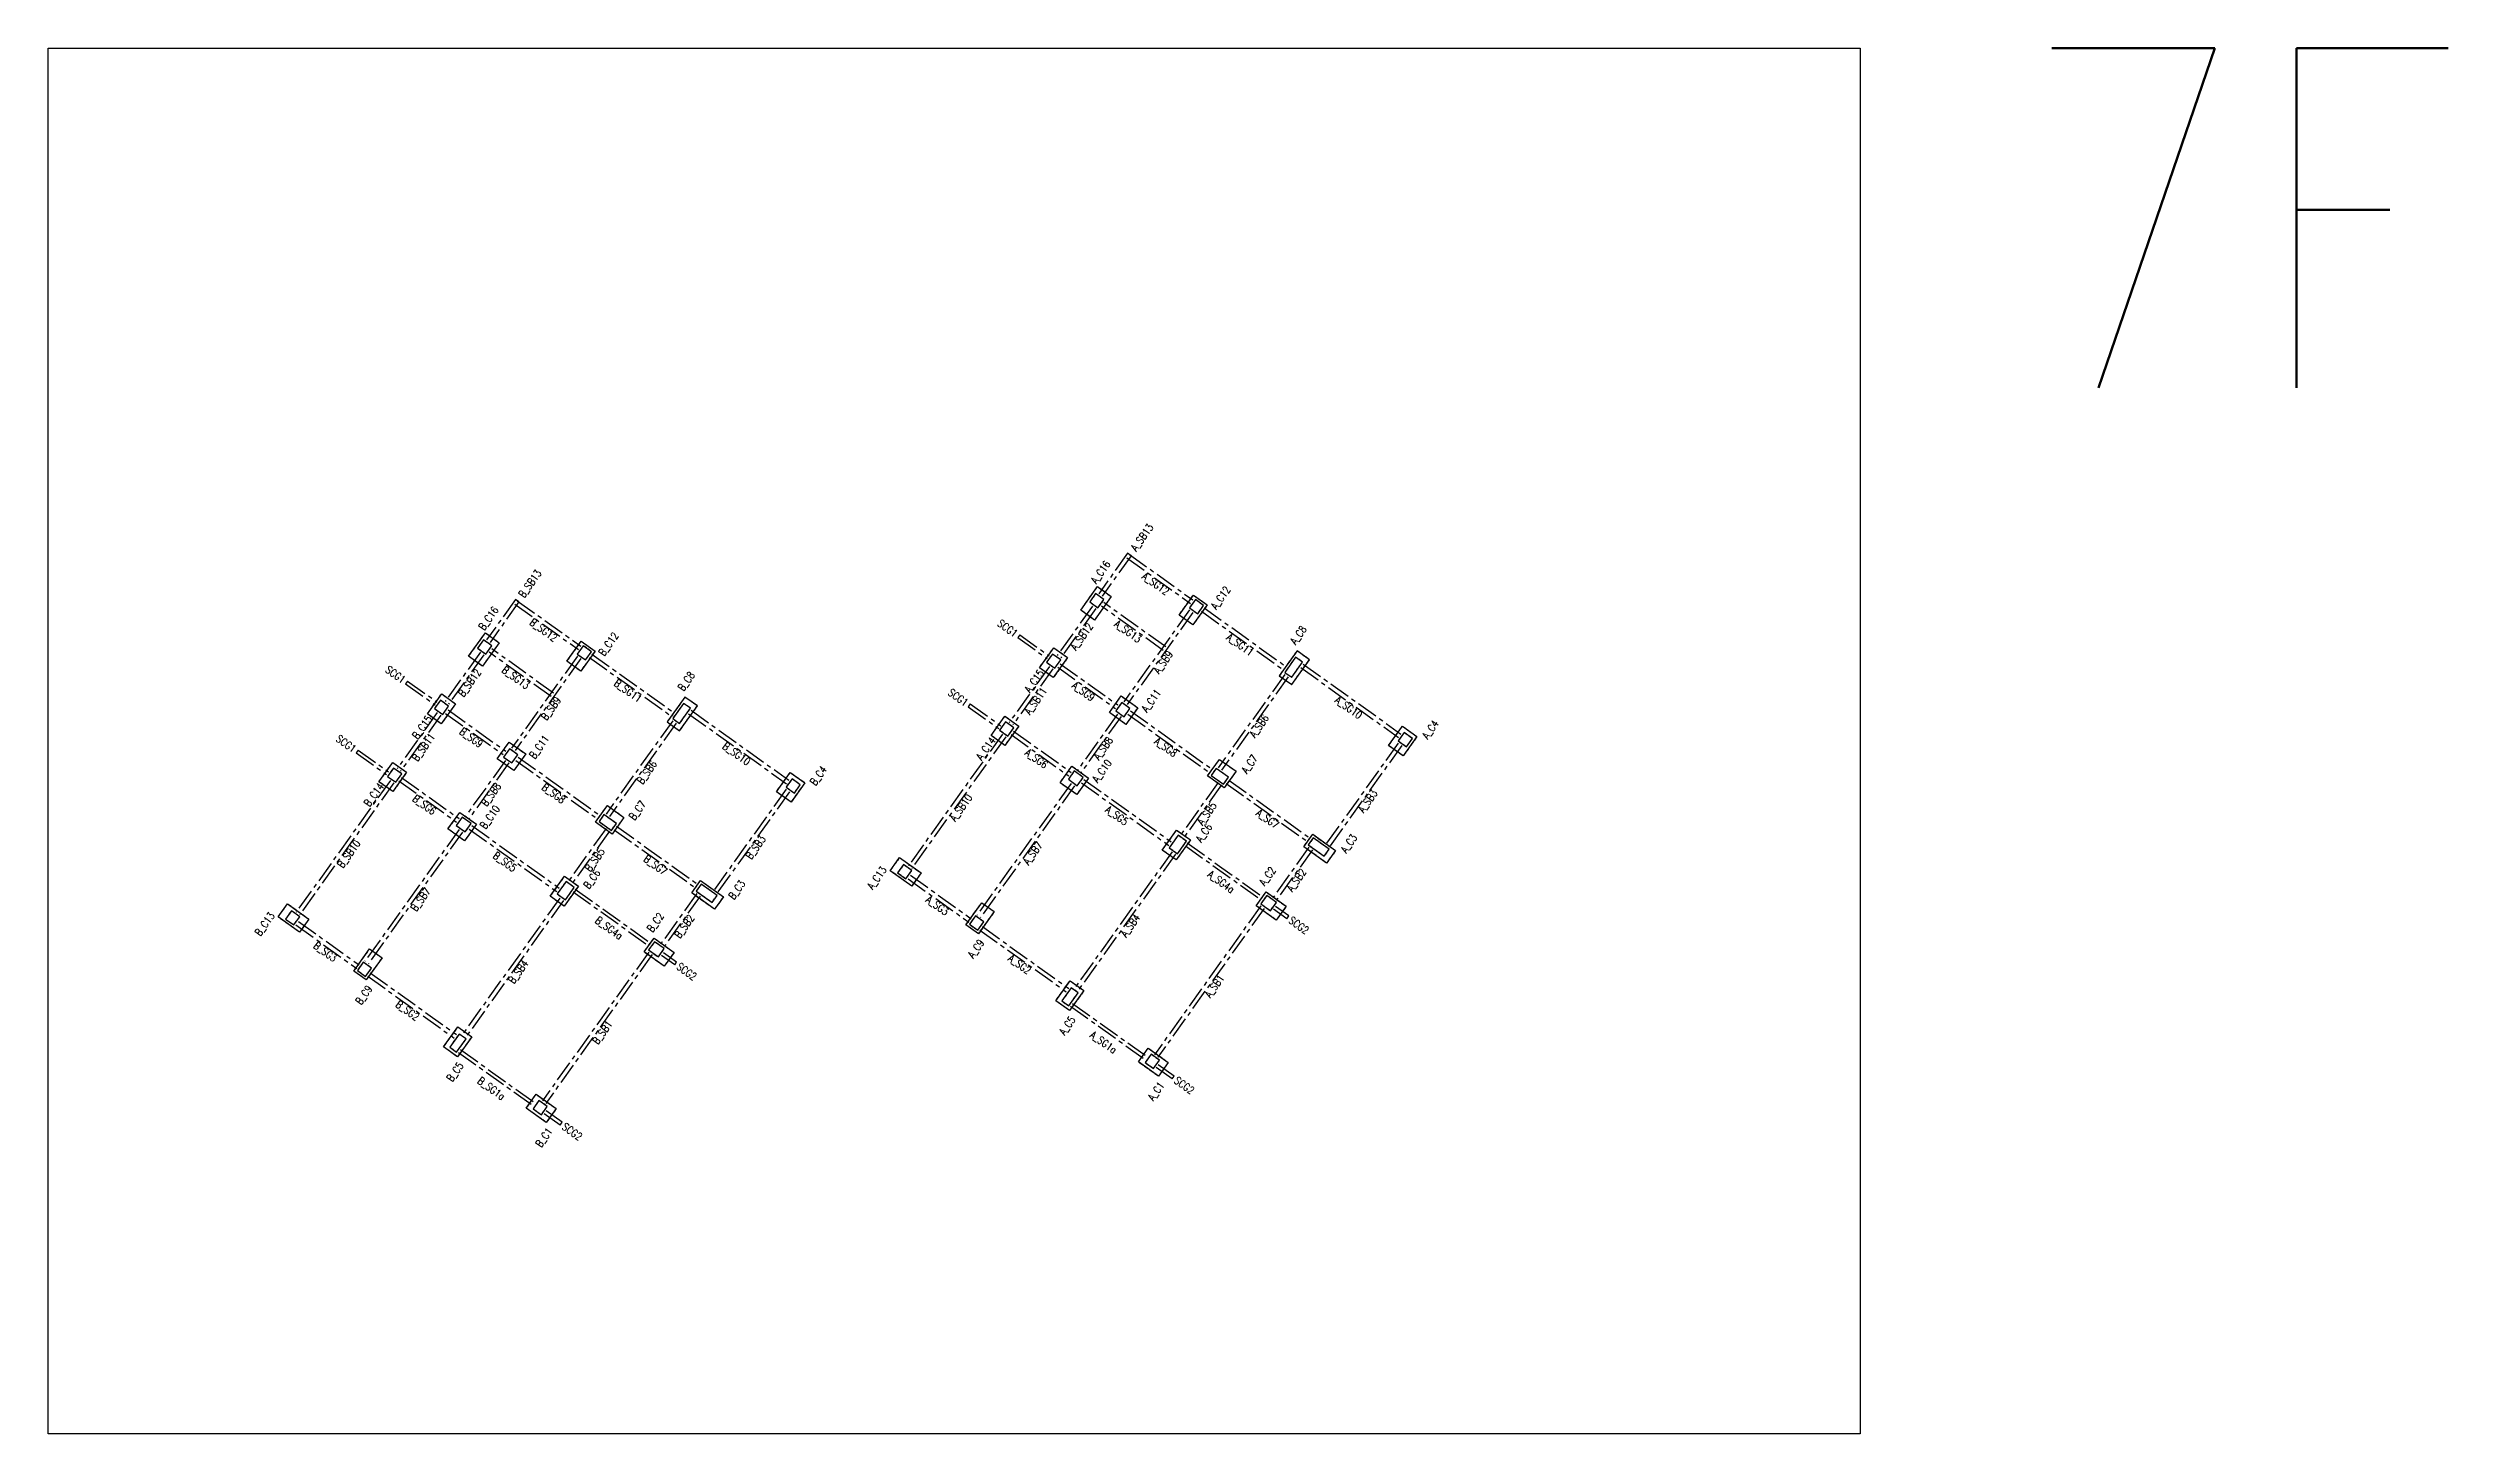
# Model space of a CAD drawing. Header units: millimetres. Extents: x 39613 to 69886, y 27475 to 191272.
# Drawn here: x 50002 to 64126, y 91563 to 99718 of the extents above; entities that cross this region are included whole.
import ezdxf
from ezdxf.enums import TextEntityAlignment as Align

# ---------------------------------------------------------------- set-up
doc = ezdxf.new("R2010")
doc.units = ezdxf.units.MM
doc.header["$LTSCALE"] = 100
doc.header["$MEASUREMENT"] = 0
doc.linetypes.add('CENTER', pattern=[2, 1.25, -0.25, 0.25, -0.25])
doc.linetypes.add('HIDDEN', pattern=[0.375, 0.25, -0.125])
for name, color, linetype in [('TC-COLUMN', 1, 'Continuous'), ('TC-TB', 2, 'Continuous'), ('TC-TC', 4, 'Continuous'), ('TC-虛柱', 4, 'HIDDEN'), ('TC-虛鋼柱', 4, 'HIDDEN'), ('TC-鋼柱', 11, 'Continuous'), ('TC-鋼粱', 183, 'CENTER')]:
    doc.layers.add(name, color=color, linetype=linetype)
doc.styles.get("Standard").update_dxf_attribs({"font": 'txt.shx', "width": 0.8, "bigfont": 'ae.shx'})

msp = doc.modelspace()

# ---------------------------------------------------------------- texts
at = {"layer": 'Defpoints', "color": 2, "width": 0.8}
msp.add_text('7F', height=2000, rotation=360, dxfattribs=at).set_placement((61589.25, 99718.14), align=Align.TOP_LEFT)
at = {"layer": 'TC-TB', "width": 0.8}
for s, rotation, p in [('A_SB13', 54.440027, (56440.49, 96838.32)), ('B_SB13', 54.440027, (52838.04, 96566.43)), ('A_SG12', 324, (56520.73, 96565.79)), ('B_SG12', 324, (52918.28, 96293.9)), ('SCG1', 324.440027, (55649.56, 96303.69)), ('A_SB12', 54.440027, (56084.87, 96254.88)), ('A_SG13', 324, (56357.4, 96285.56)), ('A_SG11', 324, (57017.64, 96207.5)), ('SCG1', 324.440027, (52047.11, 96031.8)), ('B_SB12', 54.440027, (52482.42, 95982.99)), ('B_SG13', 324, (52754.95, 96013.67)), ('A_SB9', 54.440027, (56564.46, 96104.29)), ('B_SG11', 324, (53415.19, 95935.61)), ('SCG1', 324.440027, (55358.75, 95896.89)), ('A_SB11', 54.440027, (55813.88, 95875.8)), ('A_SG9', 324, (56095.6, 95932.43)), ('B_SB9', 54.440027, (52962.01, 95832.4)), ('A_SB6', 54.440027, (57128.61, 95728.84)), ('A_SG10', 324, (57656.27, 95837.18)), ('SCG1', 324.440027, (51756.3, 95625)), ('B_SB11', 54.440027, (52211.43, 95603.91)), ('B_SG9', 324, (52493.15, 95660.54)), ('B_SG10', 324, (54053.82, 95565.29)), ('A_SB8', 54.440027, (56211.2, 95597.85)), ('A_SG8', 324, (56580.3, 95604.53)), ('B_SB6', 54.440027, (53526.16, 95456.95)), ('A_SG6', 324, (55818.89, 95537.19)), ('B_SB8', 54.440027, (52608.75, 95325.96)), ('B_SG8', 324, (52977.85, 95332.64)), ('A_SB3', 54.440027, (57768.66, 95286.73)), ('B_SG6', 324, (52216.44, 95265.3)), ('A_SB10', 54.440027, (55374.4, 95248.14)), ('A_SG5', 324, (56292.43, 95201.84)), ('A_SB5', 54.440027, (56821.8, 95213.7)), ('A_SG7', 324, (57179.36, 95182.59)), ('B_SB3', 54.440027, (54166.21, 95014.84)), ('B_SB10', 54.440027, (51771.95, 94976.25)), ('B_SG5', 324, (52689.98, 94929.95)), ('B_SB5', 54.440027, (53219.35, 94941.81)), ('B_SG7', 324, (53576.91, 94910.7)), ('A_SB7', 54.440027, (55796.91, 94979.94)), ('B_SB7', 54.440027, (52194.46, 94708.05)), ('A_SG4a', 324, (56906.1, 94812.32)), ('A_SB2', 54.440027, (57349.04, 94821.5)), ('A_SG3', 324, (55236.2, 94672.49)), ('B_SG4a', 324, (53303.65, 94540.43)), ('B_SB2', 54.440027, (53746.59, 94549.61)), ('A_SB4', 54.440027, (56371.55, 94554.63)), ('SCG2', 324.439959, (57363.12, 94556.28)), ('B_SG3', 324, (51633.75, 94400.6)), ('A_SG2', 324, (55720.03, 94326.61)), ('B_SB4', 54.440027, (52769.1, 94282.74)), ('SCG2', 324.439959, (53760.67, 94284.39)), ('A_SB1', 54.440027, (56866.34, 94197.85)), ('B_SG2', 324, (52117.58, 94054.72)), ('B_SB1', 54.440027, (53263.89, 93925.96)), ('A_SG1a', 324, (56213.94, 93867.68)), ('B_SG1a', 324, (52611.49, 93595.79)), ('SCG2', 324.439959, (56689.22, 93613.95)), ('SCG2', 324.439959, (53086.78, 93342.06))]:
    msp.add_text(s, height=45, rotation=rotation, dxfattribs=at).set_placement(p, align=Align.MIDDLE_CENTER)
at = {"layer": 'TC-TC', "width": 0.8}
for s, p in [('A_C16', (56196.3, 96634.28)), ('A_C12', (56902.89, 96483.14)), ('B_C16', (52593.85, 96362.39)), ('B_C12', (53300.44, 96211.25)), ('A_C8', (57360.44, 96263.78)), ('A_C15', (55805.52, 95993.07)), ('B_C8', (53757.99, 95991.89)), ('A_C11', (56494.43, 95877.75)), ('B_C15', (52203.07, 95721.18)), ('B_C11', (52891.98, 95605.86)), ('A_C14', (55521.68, 95596.03)), ('A_C4', (58137.58, 95708.22)), ('B_C4', (54535.13, 95436.33)), ('A_C10', (56204.51, 95464.45)), ('A_C7', (57072.72, 95504.51)), ('B_C14', (51919.23, 95324.14)), ('B_C10', (52602.06, 95192.56)), ('B_C7', (53470.27, 95232.62)), ('A_C6', (56804.49, 95100.07)), ('A_C3', (57657.88, 95037.19)), ('B_C6', (53202.04, 94828.18)), ('B_C3', (54055.43, 94765.3)), ('A_C13', (54879.51, 94835.28)), ('A_C2', (57178.43, 94845.05)), ('B_C13', (51277.06, 94563.39)), ('B_C2', (53575.98, 94573.16)), ('A_C9', (55462.94, 94418.2)), ('B_C9', (51860.49, 94146.31)), ('A_C5', (55999.62, 93965.57)), ('B_C5', (52397.17, 93693.68)), ('A_C1', (56522.63, 93579.39)), ('B_C1', (52920.18, 93307.5))]:
    msp.add_text(s, height=45, rotation=54.440027, dxfattribs=at).set_placement(p, align=Align.MIDDLE_CENTER)

# ---------------------------------------------------------------- linework, layer by layer
at = {"layer": 'Defpoints'}
msp.add_lwpolyline([(60666.19, 99718.14), (60666.19, 91562.78), (50001.56, 91562.78), (50001.56, 99718.14)], close=True, dxfattribs=at)
at = {"layer": 'TC-COLUMN'}
for points in [[(56259.6, 96490.69), (56160.73, 96352.39), (56079.38, 96410.55), (56178.24, 96548.85)], [(56658.15, 96381.51), (56742.48, 96499.47), (56823.83, 96441.32), (56739.5, 96323.36)], [(52476.93, 96138.66), (52575.79, 96276.96), (52657.15, 96218.8), (52558.28, 96080.5)], [(53055.7, 96109.62), (53140.03, 96227.58), (53221.38, 96169.43), (53137.05, 96051.47)], [(55836.93, 96071.41), (55921.26, 96189.36), (56002.61, 96131.21), (55918.29, 96013.25)], [(57247.88, 96024.64), (57321.1, 95972.3), (57425.77, 96118.74), (57352.55, 96171.08)], [(52234.49, 95799.52), (52318.81, 95917.47), (52400.16, 95859.32), (52315.84, 95741.36)], [(53645.43, 95752.75), (53718.65, 95700.41), (53823.32, 95846.85), (53750.11, 95899.19)], [(55551.94, 95672.74), (55633.36, 95786.63), (55714.71, 95728.47), (55633.29, 95614.58)], [(56317.75, 95905.72), (56415.37, 95835.93), (56345.58, 95738.31), (56247.96, 95808.1)], [(52715.3, 95633.83), (52812.92, 95564.04), (52743.13, 95466.42), (52645.51, 95536.21)], [(57891.43, 95613.75), (57972.85, 95727.64), (58058.27, 95666.58), (57976.85, 95552.69)], [(51949.49, 95400.85), (52030.91, 95514.74), (52112.26, 95456.58), (52030.84, 95342.69)], [(56027.82, 95492.42), (56125.44, 95422.63), (56055.66, 95325.01), (55958.03, 95394.8)], [(56896.03, 95532.48), (56993.65, 95462.69), (56923.87, 95365.07), (56826.25, 95434.86)], [(54288.98, 95341.86), (54370.4, 95455.75), (54455.82, 95394.69), (54374.4, 95280.8)], [(52425.37, 95220.53), (52522.99, 95150.74), (52453.21, 95053.12), (52355.58, 95122.91)], [(53293.58, 95260.59), (53391.2, 95190.8), (53321.42, 95093.18), (53223.8, 95162.97)], [(56559.75, 94998.45), (56644.08, 95116.41), (56725.43, 95058.25), (56641.1, 94940.29)], [(57392.25, 95018.11), (57444.59, 95091.33), (57578.81, 94995.37), (57526.47, 94922.15)], [(55084.66, 94786.96), (54958.57, 94877.1), (55013.82, 94954.38), (55139.91, 94864.24)], [(52957.3, 94726.56), (53041.63, 94844.52), (53122.98, 94786.36), (53038.65, 94668.4)], [(53789.8, 94746.22), (53842.14, 94819.44), (53976.36, 94723.48), (53924.02, 94650.26)], [(51482.22, 94515.07), (51356.12, 94605.21), (51411.37, 94682.49), (51537.46, 94592.35)], [(55496.76, 94689.04), (55569.98, 94636.7), (55476.93, 94506.54), (55403.71, 94558.88)], [(57230.34, 94586.67), (57112.38, 94671), (57170.54, 94752.35), (57288.5, 94668.02)], [(51894.31, 94417.15), (51967.53, 94364.81), (51874.48, 94234.65), (51801.26, 94286.99)], [(53627.89, 94314.78), (53509.93, 94399.11), (53568.09, 94480.46), (53686.05, 94396.13)], [(55932.25, 94112.07), (56016.58, 94230.03), (56097.93, 94171.88), (56013.6, 94053.92)], [(52329.8, 93840.18), (52414.13, 93958.14), (52495.48, 93899.99), (52411.15, 93782.03)], [(56536.62, 93667.74), (56418.66, 93752.06), (56476.81, 93833.41), (56594.77, 93749.09)], [(52934.17, 93395.85), (52816.21, 93480.17), (52874.36, 93561.52), (52992.32, 93477.2)]]:
    msp.add_lwpolyline(points, close=True, dxfattribs=at)
at = {"layer": 'TC-虛柱'}
for points in [[(56259.6, 96490.69), (56160.73, 96352.39), (56079.38, 96410.55), (56178.24, 96548.85)], [(56658.15, 96381.51), (56742.48, 96499.47), (56823.83, 96441.32), (56739.5, 96323.36)], [(52476.93, 96138.66), (52575.79, 96276.96), (52657.15, 96218.8), (52558.28, 96080.5)], [(53055.7, 96109.62), (53140.03, 96227.58), (53221.38, 96169.43), (53137.05, 96051.47)], [(55836.93, 96071.41), (55921.26, 96189.36), (56002.61, 96131.21), (55918.29, 96013.25)], [(57247.88, 96024.64), (57321.1, 95972.3), (57425.77, 96118.74), (57352.55, 96171.08)], [(52234.49, 95799.52), (52318.81, 95917.47), (52400.16, 95859.32), (52315.84, 95741.36)], [(53645.43, 95752.75), (53718.65, 95700.41), (53823.32, 95846.85), (53750.11, 95899.19)], [(55551.94, 95672.74), (55633.36, 95786.63), (55714.71, 95728.47), (55633.29, 95614.58)], [(56317.75, 95905.72), (56415.37, 95835.93), (56345.58, 95738.31), (56247.96, 95808.1)], [(52715.3, 95633.83), (52812.92, 95564.04), (52743.13, 95466.42), (52645.51, 95536.21)], [(57891.43, 95613.75), (57972.85, 95727.64), (58058.27, 95666.58), (57976.85, 95552.69)], [(51949.49, 95400.85), (52030.91, 95514.74), (52112.26, 95456.58), (52030.84, 95342.69)], [(56027.82, 95492.42), (56125.44, 95422.63), (56055.66, 95325.01), (55958.03, 95394.8)], [(56896.03, 95532.48), (56993.65, 95462.69), (56923.87, 95365.07), (56826.25, 95434.86)], [(54288.98, 95341.86), (54370.4, 95455.75), (54455.82, 95394.69), (54374.4, 95280.8)], [(52425.37, 95220.53), (52522.99, 95150.74), (52453.21, 95053.12), (52355.58, 95122.91)], [(53293.58, 95260.59), (53391.2, 95190.8), (53321.42, 95093.18), (53223.8, 95162.97)], [(56559.75, 94998.45), (56644.08, 95116.41), (56725.43, 95058.25), (56641.1, 94940.29)], [(57392.25, 95018.11), (57444.59, 95091.33), (57578.81, 94995.37), (57526.47, 94922.15)], [(55084.66, 94786.96), (54958.57, 94877.1), (55013.82, 94954.38), (55139.91, 94864.24)], [(52957.3, 94726.56), (53041.63, 94844.52), (53122.98, 94786.36), (53038.65, 94668.4)], [(53789.8, 94746.22), (53842.14, 94819.44), (53976.36, 94723.48), (53924.02, 94650.26)], [(51482.22, 94515.07), (51356.12, 94605.21), (51411.37, 94682.49), (51537.46, 94592.35)], [(55496.76, 94689.04), (55569.98, 94636.7), (55476.93, 94506.54), (55403.71, 94558.88)], [(57230.34, 94586.67), (57112.38, 94671), (57170.54, 94752.35), (57288.5, 94668.02)], [(51894.31, 94417.15), (51967.53, 94364.81), (51874.48, 94234.65), (51801.26, 94286.99)], [(53627.89, 94314.78), (53509.93, 94399.11), (53568.09, 94480.46), (53686.05, 94396.13)], [(55932.25, 94112.07), (56016.58, 94230.03), (56097.93, 94171.88), (56013.6, 94053.92)], [(52329.8, 93840.18), (52414.13, 93958.14), (52495.48, 93899.99), (52411.15, 93782.03)], [(56536.62, 93667.74), (56418.66, 93752.06), (56476.81, 93833.41), (56594.77, 93749.09)], [(52934.17, 93395.85), (52816.21, 93480.17), (52874.36, 93561.52), (52992.32, 93477.2)]]:
    msp.add_lwpolyline(points, close=True, dxfattribs=at)
at = {"layer": 'TC-虛鋼柱'}
for points in [[(56181.1, 96423.88), (56216, 96472.69), (56167.18, 96507.58), (56132.29, 96458.77)], [(56768.01, 96389.03), (56802.9, 96437.84), (56754.09, 96472.73), (56719.2, 96423.92)], [(52578.65, 96151.99), (52613.55, 96200.8), (52564.74, 96235.69), (52529.84, 96186.88)], [(53165.56, 96117.14), (53200.45, 96165.95), (53151.64, 96200.84), (53116.75, 96152.03)], [(55927.03, 96068.46), (55961.92, 96117.28), (55913.11, 96152.17), (55878.22, 96103.36)], [(57385.09, 96104.8), (57344.41, 96133.88), (57280.44, 96044.39), (57321.11, 96015.31)], [(52324.58, 95796.57), (52359.47, 95845.39), (52310.66, 95880.28), (52275.77, 95831.47)], [(53782.64, 95832.91), (53741.96, 95861.99), (53677.99, 95772.5), (53718.66, 95743.42)], [(56334.55, 95783.07), (56369.45, 95831.88), (56320.64, 95866.77), (56285.74, 95817.96)], [(55651.04, 95669.5), (55685.93, 95718.31), (55637.12, 95753.21), (55602.23, 95704.4)], [(57996.64, 95606.16), (58031.53, 95654.97), (57982.72, 95689.86), (57947.82, 95641.05)], [(52732.1, 95511.18), (52767, 95559.99), (52718.19, 95594.88), (52683.29, 95546.07)], [(52048.59, 95397.61), (52083.48, 95446.42), (52034.67, 95481.32), (51999.78, 95432.51)], [(54394.19, 95334.27), (54429.08, 95383.08), (54380.27, 95417.97), (54345.37, 95369.16)], [(56059.45, 95377.61), (56094.35, 95426.42), (56041.47, 95464.22), (56006.58, 95415.41)], [(56920.39, 95386), (56949.46, 95426.67), (56876.25, 95479.01), (56847.17, 95438.34)], [(53317.94, 95114.11), (53347.01, 95154.78), (53273.8, 95207.12), (53244.72, 95166.45)], [(52457, 95105.72), (52491.9, 95154.53), (52439.02, 95192.33), (52404.13, 95143.52)], [(56649.25, 94977.49), (56701.59, 95050.71), (56652.78, 95085.6), (56600.44, 95012.38)], [(57512.55, 94962.84), (57541.63, 95003.52), (57448.07, 95070.39), (57419, 95029.72)], [(53046.81, 94705.6), (53099.14, 94778.82), (53050.33, 94813.71), (52997.99, 94740.49)], [(53910.1, 94690.95), (53939.18, 94731.63), (53845.62, 94798.5), (53816.55, 94757.83)], [(55050.68, 94829.69), (55085.57, 94878.5), (55036.76, 94913.4), (55001.87, 94864.59)], [(51448.23, 94557.8), (51483.12, 94606.61), (51434.31, 94641.51), (51399.42, 94592.7)], [(57196.07, 94641.9), (57230.96, 94690.71), (57174.02, 94731.42), (57139.12, 94682.61)], [(55473.45, 94527.47), (55508.34, 94576.28), (55459.53, 94611.17), (55424.64, 94562.36)], [(53593.62, 94370.01), (53628.51, 94418.82), (53571.57, 94459.53), (53536.67, 94410.72)], [(51871, 94255.58), (51905.89, 94304.39), (51857.08, 94339.28), (51822.19, 94290.47)], [(56008.96, 94081.82), (56064.21, 94159.1), (56023.54, 94188.18), (55968.29, 94110.9)], [(52406.51, 93809.93), (52461.76, 93887.21), (52421.09, 93916.29), (52365.84, 93839.01)], [(56507.57, 93713.08), (56542.47, 93761.89), (56493.66, 93796.79), (56458.76, 93747.98)], [(52905.12, 93441.19), (52940.02, 93490), (52891.21, 93524.9), (52856.31, 93476.09)]]:
    msp.add_lwpolyline(points, close=True, dxfattribs=at)
at = {"layer": 'TC-鋼柱'}
for points in [[(56181.1, 96423.88), (56216, 96472.69), (56167.18, 96507.58), (56132.29, 96458.77)], [(56768.01, 96389.03), (56802.9, 96437.84), (56754.09, 96472.73), (56719.2, 96423.92)], [(52578.65, 96151.99), (52613.55, 96200.8), (52564.74, 96235.69), (52529.84, 96186.88)], [(53165.56, 96117.14), (53200.45, 96165.95), (53151.64, 96200.84), (53116.75, 96152.03)], [(55927.03, 96068.46), (55961.92, 96117.28), (55913.11, 96152.17), (55878.22, 96103.36)], [(57385.09, 96104.8), (57344.41, 96133.88), (57280.44, 96044.39), (57321.11, 96015.31)], [(52324.58, 95796.57), (52359.47, 95845.39), (52310.66, 95880.28), (52275.77, 95831.47)], [(53782.64, 95832.91), (53741.96, 95861.99), (53677.99, 95772.5), (53718.66, 95743.42)], [(56334.55, 95783.07), (56369.45, 95831.88), (56320.64, 95866.77), (56285.74, 95817.96)], [(55651.04, 95669.5), (55685.93, 95718.31), (55637.12, 95753.21), (55602.23, 95704.4)], [(57996.64, 95606.16), (58031.53, 95654.97), (57982.72, 95689.86), (57947.82, 95641.05)], [(52732.1, 95511.18), (52767, 95559.99), (52718.19, 95594.88), (52683.29, 95546.07)], [(52048.59, 95397.61), (52083.48, 95446.42), (52034.67, 95481.32), (51999.78, 95432.51)], [(54394.19, 95334.27), (54429.08, 95383.08), (54380.27, 95417.97), (54345.37, 95369.16)], [(56059.45, 95377.61), (56094.35, 95426.42), (56041.47, 95464.22), (56006.58, 95415.41)], [(56920.39, 95386), (56949.46, 95426.67), (56876.25, 95479.01), (56847.17, 95438.34)], [(53317.94, 95114.11), (53347.01, 95154.78), (53273.8, 95207.12), (53244.72, 95166.45)], [(52457, 95105.72), (52491.9, 95154.53), (52439.02, 95192.33), (52404.13, 95143.52)], [(56649.25, 94977.49), (56701.59, 95050.71), (56652.78, 95085.6), (56600.44, 95012.38)], [(57512.55, 94962.84), (57541.63, 95003.52), (57448.07, 95070.39), (57419, 95029.72)], [(53046.81, 94705.6), (53099.14, 94778.82), (53050.33, 94813.71), (52997.99, 94740.49)], [(53910.1, 94690.95), (53939.18, 94731.63), (53845.62, 94798.5), (53816.55, 94757.83)], [(55050.68, 94829.69), (55085.57, 94878.5), (55036.76, 94913.4), (55001.87, 94864.59)], [(51448.23, 94557.8), (51483.12, 94606.61), (51434.31, 94641.51), (51399.42, 94592.7)], [(57196.07, 94641.9), (57230.96, 94690.71), (57174.02, 94731.42), (57139.12, 94682.61)], [(55473.45, 94527.47), (55508.34, 94576.28), (55459.53, 94611.17), (55424.64, 94562.36)], [(53593.62, 94370.01), (53628.51, 94418.82), (53571.57, 94459.53), (53536.67, 94410.72)], [(51871, 94255.58), (51905.89, 94304.39), (51857.08, 94339.28), (51822.19, 94290.47)], [(56008.96, 94081.82), (56064.21, 94159.1), (56023.54, 94188.18), (55968.29, 94110.9)], [(52406.51, 93809.93), (52461.76, 93887.21), (52421.09, 93916.29), (52365.84, 93839.01)], [(56507.57, 93713.08), (56542.47, 93761.89), (56493.66, 93796.79), (56458.76, 93747.98)], [(52905.12, 93441.19), (52940.02, 93490), (52891.21, 93524.9), (52856.31, 93476.09)]]:
    msp.add_lwpolyline(points, close=True, dxfattribs=at)
at = {"layer": 'TC-鋼粱'}
for p, q in [((56355.58, 96745.32), (56185.2, 96506.99)), ((56375.92, 96730.79), (56205.54, 96492.46)), ((56351.21, 96717.72), (56725.6, 96450.07)), ((56375.92, 96730.79), (56355.58, 96745.32)), ((56365.75, 96738.05), (56740.14, 96470.41)), ((52753.13, 96473.43), (52582.75, 96235.1)), ((52773.47, 96458.9), (52753.13, 96473.43)), ((52773.47, 96458.9), (52603.09, 96220.57)), ((52748.76, 96445.83), (53123.15, 96178.18)), ((52763.3, 96466.17), (53137.69, 96198.52)), ((56148.85, 96434.64), (55941.3, 96144.31)), ((56169.19, 96420.11), (55961.63, 96129.77)), ((56565.09, 96173.96), (56200.87, 96434.33)), ((56579.63, 96194.3), (56215.41, 96454.67)), ((56719.48, 96411.42), (56332.73, 95870.42)), ((56739.82, 96396.88), (56353.07, 95855.88)), ((56790.68, 96403.55), (57276.58, 96056.19)), ((56805.22, 96423.89), (57291.12, 96076.53)), ((55720.46, 96265.3), (55708.83, 96249.03)), ((55708.83, 96249.03), (55881.71, 96125.44)), ((55720.46, 96265.3), (55893.34, 96141.71)), ((52546.4, 96162.75), (52338.85, 95872.42)), ((52566.74, 96148.22), (52359.18, 95857.88)), ((52962.64, 95902.07), (52598.42, 96162.44)), ((52977.18, 95922.41), (52612.96, 96182.78)), ((53117.03, 96139.53), (52730.28, 95598.53)), ((53137.37, 96124.99), (52750.62, 95583.99)), ((53188.23, 96131.66), (53674.13, 95784.3)), ((53202.77, 96152), (53688.67, 95804.64)), ((55894.77, 96079.23), (55659.21, 95749.71)), ((55915.11, 96064.69), (55679.54, 95735.17)), ((55943.88, 96074.85), (56283.52, 95832.05)), ((55958.42, 96095.19), (56298.06, 95852.39)), ((57374.32, 96072.54), (57949.87, 95661.1)), ((57388.86, 96092.88), (57964.41, 95681.44)), ((52118.01, 95993.41), (52106.38, 95977.14)), ((52106.38, 95977.14), (52279.26, 95853.55)), ((52118.01, 95993.41), (52290.89, 95869.82)), ((57280.72, 96031.89), (56888.18, 95482.78)), ((57301.06, 96017.36), (56908.51, 95468.24)), ((52292.32, 95807.34), (52056.76, 95477.82)), ((52312.66, 95792.8), (52077.09, 95463.28)), ((52341.43, 95802.96), (52681.07, 95560.16)), ((52355.97, 95823.3), (52695.61, 95580.5)), ((53771.87, 95800.66), (54347.42, 95389.21)), ((53786.41, 95820.99), (54361.96, 95409.55)), ((55429.64, 95858.5), (55418.01, 95842.23)), ((55418.01, 95842.23), (55597, 95714.28)), ((55429.64, 95858.5), (55608.63, 95730.55)), ((56296.2, 95798.2), (56057.86, 95464.8)), ((56316.54, 95783.66), (56078.2, 95450.26)), ((56357.33, 95797.73), (56843.4, 95450.25)), ((56371.87, 95818.07), (56857.94, 95470.59)), ((53678.28, 95760), (53285.73, 95210.89)), ((53698.61, 95745.47), (53306.06, 95196.35)), ((55618.78, 95680.27), (55064.95, 94905.54)), ((55639.12, 95665.73), (55085.29, 94891)), ((55669.34, 95677.9), (56008.57, 95435.4)), ((55683.87, 95698.24), (56023.11, 95455.73)), ((57948.36, 95628.38), (57520.99, 95030.56)), ((51827.2, 95586.61), (51815.56, 95570.34)), ((51815.56, 95570.34), (51994.55, 95442.39)), ((51827.2, 95586.61), (52006.18, 95458.66)), ((52693.75, 95526.31), (52455.41, 95192.91)), ((52714.09, 95511.77), (52475.75, 95178.37)), ((52754.88, 95525.84), (53240.95, 95178.36)), ((52769.42, 95546.18), (53255.49, 95198.7)), ((57968.7, 95613.84), (57541.33, 95016.02)), ((52016.33, 95408.38), (51462.5, 94633.65)), ((52036.67, 95393.84), (51482.84, 94619.11)), ((52066.89, 95406.01), (52406.12, 95163.51)), ((52081.42, 95426.35), (52420.66, 95183.84)), ((54345.91, 95356.49), (53918.55, 94758.67)), ((56023.28, 95391.18), (55469.41, 94616.4)), ((56043.62, 95376.64), (55489.75, 94601.86)), ((56083.58, 95394.17), (56598.12, 95026.33)), ((56098.12, 95414.51), (56612.66, 95046.67)), ((56888.13, 95396.76), (56667.14, 95087.63)), ((56908.47, 95382.22), (56687.48, 95073.09)), ((56935.98, 95390.38), (57418.13, 95045.7)), ((56950.52, 95410.72), (57432.67, 95066.04)), ((54366.25, 95341.95), (53938.88, 94744.13)), ((52420.83, 95119.29), (51866.96, 94344.51)), ((52441.17, 95104.75), (51887.3, 94329.97)), ((52481.13, 95122.28), (52995.67, 94754.44)), ((52495.67, 95142.62), (53010.21, 94774.78)), ((53285.68, 95124.87), (53064.69, 94815.74)), ((53306.02, 95110.33), (53085.03, 94801.2)), ((53333.53, 95118.49), (53815.68, 94773.81)), ((53348.07, 95138.83), (53830.22, 94794.15)), ((56617, 94988.26), (56043.59, 94186.14)), ((56637.34, 94973.72), (56063.92, 94171.6)), ((56695.19, 95024.55), (57142.62, 94704.7)), ((56706.82, 95040.82), (57154.25, 94720.97)), ((57422.69, 95014.79), (57210.34, 94717.75)), ((57443.02, 95000.25), (57230.68, 94703.21)), ((55063.18, 94829.98), (55420.86, 94574.28)), ((55077.71, 94850.32), (55435.4, 94594.61)), ((53014.55, 94716.37), (52441.14, 93914.25)), ((53034.89, 94701.83), (52461.48, 93899.71)), ((53092.74, 94752.66), (53540.17, 94432.81)), ((53104.37, 94768.93), (53551.8, 94449.08)), ((53820.24, 94742.9), (53607.89, 94445.86)), ((53840.57, 94728.36), (53628.23, 94431.32)), ((57139.41, 94670.12), (56513.66, 93794.78)), ((57159.75, 94655.58), (56533.99, 93780.24)), ((57292.23, 94594.67), (57214.38, 94650.32)), ((57303.86, 94610.94), (57226.01, 94666.59)), ((51460.73, 94558.09), (51818.41, 94302.39)), ((51475.26, 94578.43), (51832.95, 94322.72)), ((55485.94, 94527.75), (55994.23, 94164.39)), ((55500.48, 94548.09), (56008.77, 94184.73)), ((57292.23, 94594.67), (57303.86, 94610.94)), ((53536.96, 94398.23), (52911.21, 93522.89)), ((53557.3, 94383.69), (52931.54, 93508.35)), ((53689.78, 94322.78), (53611.93, 94378.43)), ((53701.41, 94339.05), (53623.56, 94394.7)), ((51883.49, 94255.86), (52391.78, 93892.5)), ((51898.03, 94276.2), (52406.32, 93912.84)), ((53689.78, 94322.78), (53701.41, 94339.05)), ((56020.01, 94080.07), (56459.35, 93765.99)), ((56031.64, 94096.34), (56470.98, 93782.26)), ((52417.56, 93808.18), (52856.9, 93494.1)), ((52429.19, 93824.45), (52868.53, 93510.37)), ((56618.33, 93652.34), (56524.43, 93719.47)), ((56629.96, 93668.61), (56536.06, 93735.74)), ((56618.33, 93652.34), (56629.96, 93668.61)), ((53015.88, 93380.45), (52921.98, 93447.58)), ((53027.51, 93396.72), (52933.61, 93463.85)), ((53015.88, 93380.45), (53027.51, 93396.72))]:
    msp.add_line(p, q, dxfattribs=at)

msp.set_redraw_order([(e.dxf.handle, doc.entitydb.next_handle()) for e in msp.query("TEXT MTEXT ATTDEF DIMENSION ARC_DIMENSION")])  # texts and dimensions are drawn at this point

doc.saveas('drawing.dxf')
